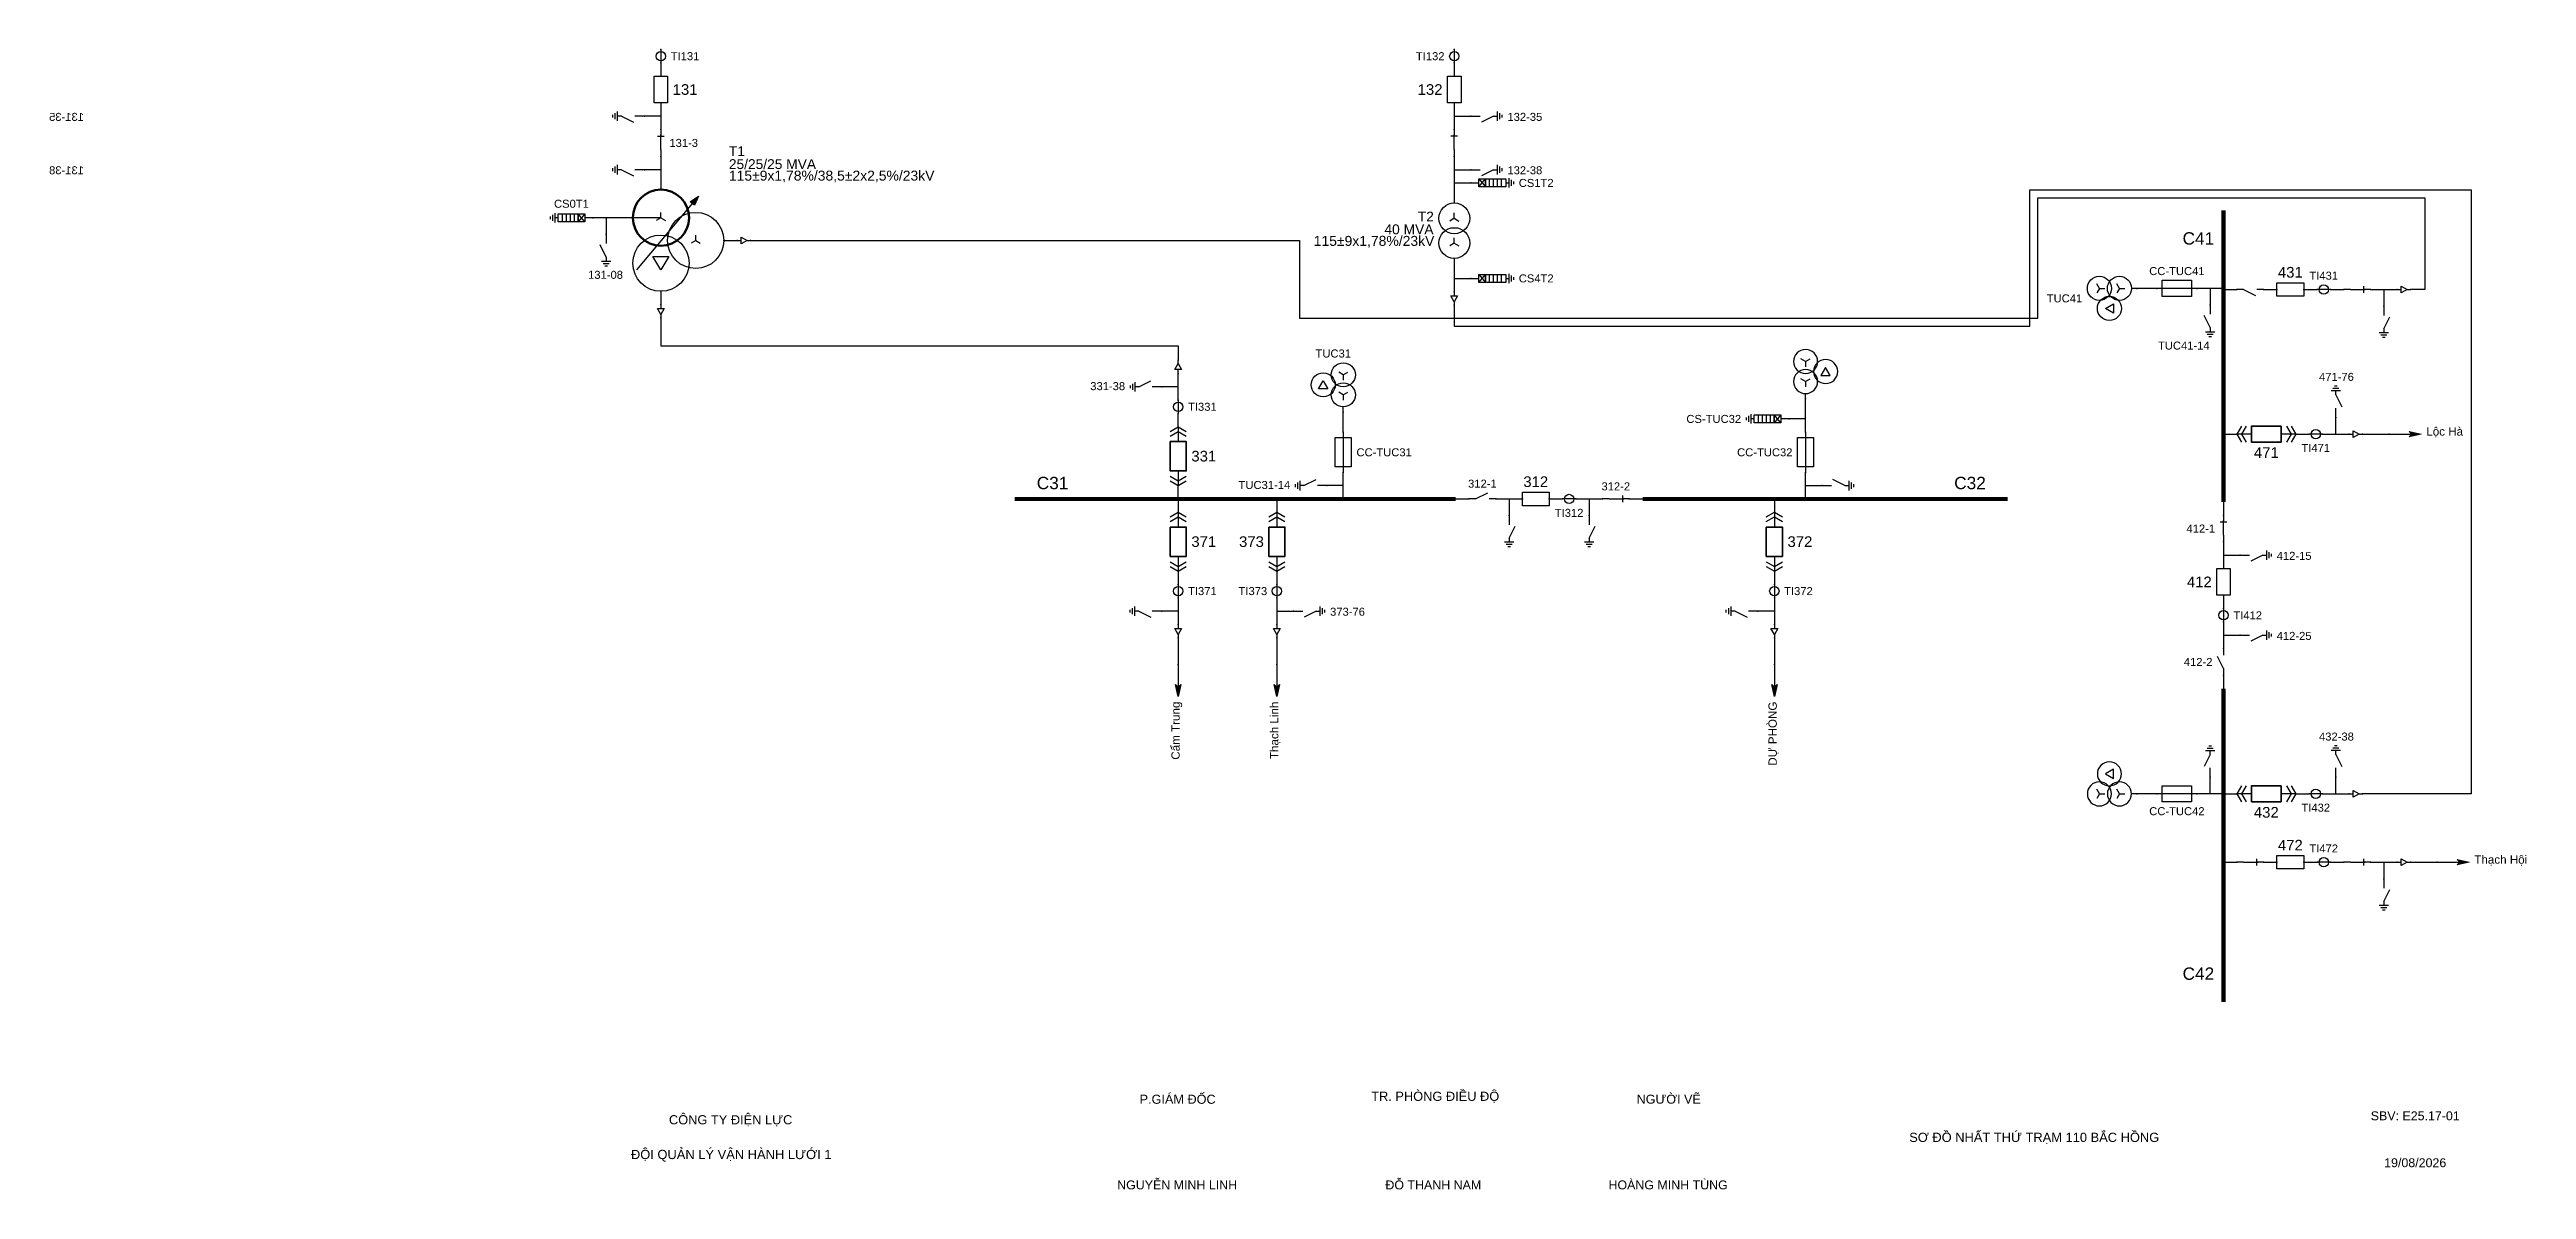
# Model space of a CAD drawing. Header units: millimetres. Extents: x -387 to 411, y 8 to 290.
# Drawn here: x -52.1 to 410.9, y 7.6 to 220.7 of the extents above; entities that cross this region are included whole.
import ezdxf

# ---------------------------------------------------------------- set-up
doc = ezdxf.new("R2010")
doc.units = ezdxf.units.MM
for name, color, linetype, lineweight in [('BUSBAR_22KV', 5, 'Continuous', 50), ('BUSBAR_35KV', 30, 'Continuous', 50), ('HV_110KV', 1, 'Continuous', 25), ('MV_22KV', 5, 'Continuous', 25), ('MV_35KV', 30, 'Continuous', 25)]:
    doc.layers.add(name, color=color, linetype=linetype, lineweight=lineweight)
doc.layers.add('SYM_PORTS', color=8, linetype='Continuous', plot=False)
doc.layers.add('TEXT', color=7, linetype='Continuous')
doc.styles.add('SLD_TEXT', font='arial.ttf')

msp = doc.modelspace()

# ---------------------------------------------------------------- texts
at = {"layer": 'TEXT', "attachment_point": 7, "style": 'SLD_TEXT'}
for s, insert, char_height in [('25/25/25 MVA', (74.85, 198.35), 1.8405), ('115±9x1,78%/38,5±2x2,5%/23kV', (74.85, 195.87), 1.862), ('115±9x1,78%/23kV', (184.17, 183.67), 1.8634), ('40 MVA', (197.38, 186.15), 1.848), ('C41', (346.58, 184.22), 2.307), ('Lộc Hà', (392.13, 148.2), 1.554), ('C31', (132.4, 138.49), 2.309), ('C32', (303.89, 138.49), 2.309), ('Thạch Hội', (401.11, 68.16), 1.554), ('C42', (346.58, 46.76), 2.307), ('P.GIÁM ĐỐC', (151.62, 23.59), 1.696), ('TR. PHÒNG ĐIỀU ĐỘ', (194.92, 23.78), 1.713), ('NGƯỜI VẼ', (244.53, 23.61), 1.684), ('CÔNG TY ĐIỆN LỰC', (63.65, 19.39), 1.7141), ('SƠ ĐỒ NHẤT THỨ TRẠM 110 BẮC HỒNG', (295.48, 16.1), 1.7212), ('SBV: E25.17-01', (381.75, 20.51), 1.6603), ('ĐỘI QUẢN LÝ VẬN HÀNH LƯỚI 1', (56.54, 12.8), 1.7261), ('NGUYỄN MINH LINH', (147.43, 7.59), 1.6603), ('ĐỖ THANH NAM', (197.57, 7.59), 1.6603), ('HOÀNG MINH TÙNG', (239.27, 7.59), 1.6603), ('19/08/2026', (384.26, 11.74), 1.66)]:
    msp.add_mtext(s, dxfattribs=dict(at, insert=insert, char_height=char_height))
at = {"layer": 'TEXT', "char_height": 1.554, "attachment_point": 7, "rotation": 90, "style": 'SLD_TEXT'}
for s, insert in [('Cẩm Trung', (159.59, 87.95)), ('Thạch Linh', (177.91, 88.06)), ('DỰ PHÒNG', (271.07, 86.82))]:
    msp.add_mtext(s, dxfattribs=dict(at, insert=insert))

# ---------------------------------------------------------------- blocks, each defined once
blk = doc.blocks.new('SYM_DISCONNECTOR_CLOSED')
at = {"lineweight": 25}
for points in [[(-0.625, 1.25), (0.625, 1.25)], [(0, 2.5), (0, 1.25)], [(0, -1.25), (0, 1.5)], [(0, -1.25), (0, -2.5)]]:
    blk.add_lwpolyline(points, dxfattribs=at)
at = {"layer": 'SYM_PORTS'}
for p in [(0, 2.5), (0, -2.5)]:
    blk.add_point(p, dxfattribs=at)
blk.add_attdef('DEVICE_CODE', (1.625, -0.5), '', height=2)
blk = doc.blocks.new('SYM_EARTHING_SWITCH_OPEN')
at = {"lineweight": 25}
for points in [[(0, -1.25), (-1.125, 1)], [(0, 3), (0, 1.25)], [(-0.875, -2), (0.875, -2)], [(-0.5625, -2.4375), (0.5625, -2.4375)], [(-0.25, -2.875), (0.25, -2.875)], [(0, -1.25), (0, -2)]]:
    blk.add_lwpolyline(points, dxfattribs=at)
at = {"layer": 'SYM_PORTS'}
blk.add_point((0, 3), dxfattribs=at)
blk.add_attdef('DEVICE_CODE', (1.875, 0), '', height=2)
blk = doc.blocks.new('SYM_TRANSFORMER_3W')
blk.add_hatch(color=7).paths.add_polyline_path([(3.75, 8.25), (3.0125, 6.575), (2.2375, 7.225)])
at = {"lineweight": 25}
for points in [[(-7.75, -5.5), (3.0125, 7.35)], [(-3.25, 4.25), (-3.25, 5.25)], [(-3.25, 4.25), (-8.5, 4.25)], [(-3.25, 4.25), (-4.1125, 3.75)], [(-3.25, 4.25), (-2.3875, 3.75)], [(3.25, 0), (2.3875, -0.5)], [(3.25, 0), (3.25, 1)], [(3.25, 0), (4.1125, -0.5)]]:
    blk.add_lwpolyline(points, dxfattribs=at)
for points in [[(3.75, 8.25), (3.0125, 6.575), (2.2375, 7.225)], [(-4.75, -3), (-1.75, -3), (-3.25, -5.5)]]:
    blk.add_lwpolyline(points, close=True, dxfattribs=at)
at = {"lineweight": 50}
blk.add_circle((-3.25, 4.25), 5.25, dxfattribs=at)
at = {"lineweight": 25}
for centre in [(3.25, 0), (-3.25, -4.25)]:
    blk.add_circle(centre, 5.25, dxfattribs=at)
at = {"layer": 'SYM_PORTS'}
for p in [(-3.25, 9.5), (-8.5, 4.25), (8.5, 0), (-3.25, -9.5)]:
    blk.add_point(p, dxfattribs=at)
blk.add_attdef('DEVICE_CODE', (9.5, 6.5), '', height=2)
at = {"flags": 1}
for tag, p in [('POWER', (9.5, 3.5)), ('VOLTAGE_RATIO', (9.5, 0.5))]:
    blk.add_attdef(tag, p, '', height=2, dxfattribs=at)
blk = doc.blocks.new('SYM_CABLE_TERMINATION')
at = {"lineweight": 25}
blk.add_lwpolyline([(-0.625, 0.5), (0.625, 0.5), (0, -0.625)], close=True, dxfattribs=at)
for points in [[(0, 1.25), (0, 0.5)], [(0, -0.625), (0, -1.25)]]:
    blk.add_lwpolyline(points, dxfattribs=at)
at = {"layer": 'SYM_PORTS'}
for p in [(0, 1.25), (0, -1.25)]:
    blk.add_point(p, dxfattribs=at)
blk = doc.blocks.new('SYM_SURGE_ARRESTER')
at = {"lineweight": 25}
for points in [[(-0.75, 2.5), (0.75, 2.5), (0.75, 1.25), (-0.75, 1.25)], [(-0.75, 1.25), (0.75, 1.25), (0.75, -2.5), (-0.75, -2.5)]]:
    blk.add_lwpolyline(points, close=True, dxfattribs=at)
for points in [[(-0.75, 2.5), (0.75, 1.25)], [(0.75, 2.5), (-0.75, 1.25)], [(-0.75, 0.5), (0.75, 0.5)], [(0, 4), (0, 2.5)], [(-0.875, -3.125), (0.875, -3.125)], [(-0.75, -0.25), (0.75, -0.25)], [(-0.75, -1), (0.75, -1)], [(-0.75, -1.75), (0.75, -1.75)], [(-0.5625, -3.5625), (0.5625, -3.5625)], [(-0.25, -4), (0.25, -4)], [(0, -2.5), (0, -3.125)]]:
    blk.add_lwpolyline(points, dxfattribs=at)
at = {"layer": 'SYM_PORTS'}
blk.add_point((0, 4), dxfattribs=at)
blk.add_attdef('DEVICE_CODE', (1.875, 1), '', height=2)
blk = doc.blocks.new('SYM_TRANSFORMER_2W')
at = {"lineweight": 25}
for points in [[(0, 2.3125), (-0.8625, 1.8125)], [(0, 2.3125), (0, 3.3125)], [(0, 2.3125), (0.8625, 1.8125)], [(0, -2.3125), (-0.8625, -2.8125)], [(0, -2.3125), (0, -1.3125)], [(0, -2.3125), (0.8625, -2.8125)]]:
    blk.add_lwpolyline(points, dxfattribs=at)
for centre in [(0, 2.3125), (0, -2.3125)]:
    blk.add_circle(centre, 2.875, dxfattribs=at)
at = {"layer": 'SYM_PORTS'}
for p in [(0, 5.1875), (0, -5.1875)]:
    blk.add_point(p, dxfattribs=at)
blk.add_attdef('DEVICE_CODE', (3.875, 2.1875), '', height=2)
at = {"flags": 1}
for tag, p in [('POWER', (3.875, -0.8125)), ('VOLTAGE_RATIO', (3.875, -3.8125))]:
    blk.add_attdef(tag, p, '', height=2, dxfattribs=at)
blk = doc.blocks.new('SYM_CIRCUIT_BREAKER')
at = {"lineweight": 25}
blk.add_lwpolyline([(-1.25, 2.5), (1.25, 2.5), (1.25, -2.5), (-1.25, -2.5)], close=True, dxfattribs=at)
at = {"layer": 'SYM_PORTS'}
for p in [(0, 2.5), (0, -2.5)]:
    blk.add_point(p, dxfattribs=at)
blk.add_attdef('DEVICE_CODE', (2.25, -0.5), '', height=2)
at = {"flags": 1}
blk.add_attdef('RATING', (2.25, -3.5), '', height=2, dxfattribs=at)
blk = doc.blocks.new('SYM_CURRENT_TRANSFORMER')
at = {"lineweight": 25}
blk.add_lwpolyline([(0, 1.25), (0, -1.25)], dxfattribs=at)
blk.add_circle((0, 0), 0.875, dxfattribs=at)
at = {"layer": 'SYM_PORTS'}
for p in [(0, 1.25), (0, -1.25)]:
    blk.add_point(p, dxfattribs=at)
blk.add_attdef('DEVICE_CODE', (1.875, -1.75), '', height=2)
at = {"flags": 1}
blk.add_attdef('RATIO', (1.875, -4.75), '', height=2, dxfattribs=at)
blk = doc.blocks.new('SYM_DRAWOUT_BREAKER')
at = {"lineweight": 25}
for points in [[(-1.5, 4.625), (0, 5.5), (1.5, 4.625)], [(0, 5.5), (0, 2.75)], [(-1.5, 3.75), (0, 4.625), (1.5, 3.75)], [(-1.5, -3.75), (0, -4.625), (1.5, -3.75)], [(-1.5, -4.625), (0, -5.5), (1.5, -4.625)], [(0, -2.75), (0, -5.5)]]:
    blk.add_lwpolyline(points, dxfattribs=at)
at = {"lineweight": 35}
blk.add_lwpolyline([(-1.5, 2.75), (1.5, 2.75), (1.5, -2.75), (-1.5, -2.75)], close=True, dxfattribs=at)
at = {"layer": 'SYM_PORTS'}
for p in [(0, 5.5), (0, -5.5)]:
    blk.add_point(p, dxfattribs=at)
blk.add_attdef('DEVICE_CODE', (2.5, 2.5), '', height=2)
at = {"flags": 1}
blk.add_attdef('RATING', (2.5, -0.5), '', height=2, dxfattribs=at)
blk = doc.blocks.new('SYM_LINE_FEEDER_ARROW')
blk.add_hatch(color=7).paths.add_polyline_path([(0, -3), (-0.5, -0.75), (0, -1.25), (0.5, -0.75)])
at = {"lineweight": 25}
blk.add_lwpolyline([(0, 3), (0, -1.25)], dxfattribs=at)
blk.add_lwpolyline([(0, -3), (-0.5, -0.75), (0, -1.25), (0.5, -0.75)], close=True, dxfattribs=at)
at = {"layer": 'SYM_PORTS'}
blk.add_point((0, 3), dxfattribs=at)
blk.add_attdef('LINE_NAME', (1.5, 0), '', height=2)
blk = doc.blocks.new('SYM_FUSE_DISCONNECTOR')
at = {"lineweight": 25}
blk.add_lwpolyline([(-1.5, 2.75), (1.5, 2.75), (1.5, -2.75), (-1.5, -2.75)], close=True, dxfattribs=at)
blk.add_lwpolyline([(0, 3.75), (0, -3.75)], dxfattribs=at)
at = {"layer": 'SYM_PORTS'}
for p in [(0, 3.75), (0, -3.75)]:
    blk.add_point(p, dxfattribs=at)
blk.add_attdef('DEVICE_CODE', (2.5, 0.75), '', height=2)
at = {"flags": 1}
blk.add_attdef('RATING', (2.5, -2.25), '', height=2, dxfattribs=at)
blk = doc.blocks.new('SYM_VOLTAGE_TRANSFORMER')
at = {"lineweight": 25}
for points in [[(0, 1.375), (-0.8625, 0.875)], [(0, 4.625), (0, 3.625)], [(0, 1.375), (0, 2.375)], [(0, 1.375), (0.8625, 0.875)], [(0, -2.375), (-0.8625, -2.875)], [(0, -2.375), (0, -1.375)], [(0, -2.375), (0.8625, -2.875)]]:
    blk.add_lwpolyline(points, dxfattribs=at)
blk.add_lwpolyline([(2.875, 0.25), (4.625, 0.25), (3.75, -1.25)], close=True, dxfattribs=at)
for centre in [(0, 1.375), (3.75, -0.5), (0, -2.375)]:
    blk.add_circle(centre, 2.25, dxfattribs=at)
at = {"layer": 'SYM_PORTS'}
blk.add_point((0, 4.625), dxfattribs=at)
blk.add_attdef('DEVICE_CODE', (7, 1.625), '', height=2)
at = {"flags": 1}
blk.add_attdef('RATIO', (7, -1.375), '', height=2, dxfattribs=at)
blk = doc.blocks.new('SYM_DISCONNECTOR_OPEN')
at = {"lineweight": 25}
for points in [[(0, -1.25), (-1.125, 1)], [(0, 2.5), (0, 1.25)], [(0, -1.25), (0, -2.5)]]:
    blk.add_lwpolyline(points, dxfattribs=at)
at = {"layer": 'SYM_PORTS'}
for p in [(0, 2.5), (0, -2.5)]:
    blk.add_point(p, dxfattribs=at)
blk.add_attdef('DEVICE_CODE', (1, -0.5), '', height=2)

# ---------------------------------------------------------------- linework, layer by layer
at = {"layer": 'BUSBAR_22KV', "const_width": 0.797}
for points in [[(354.24, 190.66), (354.24, 136.15)], [(354.24, 101.23), (354.24, 42.62)]]:
    msp.add_lwpolyline(points, dxfattribs=at)
at = {"layer": 'BUSBAR_35KV', "const_width": 0.797}
for points in [[(128.3, 136.69), (210.7, 136.69)], [(245.63, 136.69), (313.89, 136.69)]]:
    msp.add_lwpolyline(points, dxfattribs=at)
at = {"layer": 'HV_110KV'}
for points in [[(62.15, 218.22), (62.15, 215.73)], [(210.45, 218.22), (210.45, 215.73)], [(62.15, 210.73), (62.15, 208.24)], [(210.45, 210.73), (210.45, 208.24)], [(62.15, 208.24), (59.05, 208.24)], [(62.15, 208.24), (62.15, 205.75)], [(210.45, 208.24), (213.55, 208.24)], [(210.45, 208.24), (210.45, 205.75)], [(62.15, 200.75), (62.15, 198.26)], [(210.45, 200.75), (210.45, 198.26)], [(62.15, 198.26), (59.05, 198.26)], [(62.15, 198.26), (62.15, 194.53)], [(210.45, 198.26), (213.55, 198.26)], [(210.45, 198.26), (210.45, 195.77)], [(210.45, 195.77), (213.55, 195.77)], [(210.45, 195.77), (210.45, 192.04)], [(51.92, 189.28), (49.43, 189.28)], [(56.9, 189.28), (51.92, 189.28)], [(51.92, 189.28), (51.92, 186.18)]]:
    msp.add_lwpolyline(points, dxfattribs=at)
at = {"layer": 'MV_22KV'}
for points in [[(210.45, 172.94), (210.45, 170.24), (210.45, 168.99), (318, 168.99), (318, 194.49), (400.5, 194.49), (400.5, 81.57), (382.9, 81.57), (380.2, 81.57)], [(78.89, 185.03), (81.59, 185.03), (181.5, 185.03), (181.5, 170.49), (319.5, 170.49), (319.5, 192.99), (391.88, 192.99), (391.88, 175.83), (389.18, 175.83)], [(73.9, 185.03), (76.39, 185.03)], [(210.45, 181.66), (210.45, 177.93)], [(210.45, 177.93), (213.55, 177.93)], [(210.45, 177.93), (210.45, 175.44)], [(341.76, 176.07), (338.02, 176.07)], [(351.75, 176.07), (349.26, 176.07)], [(354.24, 176.07), (351.75, 176.07)], [(351.75, 176.07), (351.75, 172.97)], [(354.24, 175.83), (356.73, 175.83)], [(361.73, 175.83), (364.22, 175.83)], [(369.22, 175.83), (371.71, 175.83)], [(374.21, 175.83), (376.7, 175.83)], [(381.7, 175.83), (384.19, 175.83)], [(384.19, 175.83), (384.19, 172.73)], [(384.19, 175.83), (386.68, 175.83)], [(354.24, 148.81), (356.73, 148.81)], [(367.73, 148.81), (370.22, 148.81)], [(372.72, 148.81), (375.21, 148.81)], [(375.21, 148.81), (375.21, 151.91)], [(375.21, 148.81), (377.7, 148.81)], [(380.2, 148.81), (385.18, 148.81)], [(354.24, 136.15), (354.24, 133.67)], [(354.24, 128.67), (354.24, 126.18)], [(354.24, 126.18), (357.34, 126.18)], [(354.24, 126.18), (354.24, 123.69)], [(354.24, 118.69), (354.24, 116.2)], [(354.24, 113.7), (354.24, 111.21)], [(354.24, 111.21), (357.34, 111.21)], [(354.24, 111.21), (354.24, 108.72)], [(354.24, 103.72), (354.24, 101.23)], [(351.75, 81.55), (351.75, 84.65)], [(375.21, 81.57), (375.21, 84.67)], [(341.76, 81.55), (338.02, 81.55)], [(351.75, 81.55), (349.26, 81.55)], [(354.24, 81.55), (351.75, 81.55)], [(354.24, 81.57), (356.73, 81.57)], [(367.73, 81.57), (370.22, 81.57)], [(372.72, 81.57), (375.21, 81.57)], [(375.21, 81.57), (377.7, 81.57)], [(354.24, 68.77), (356.73, 68.77)], [(361.73, 68.77), (364.22, 68.77)], [(369.22, 68.77), (371.71, 68.77)], [(374.21, 68.77), (376.7, 68.77)], [(381.7, 68.77), (384.19, 68.77)], [(384.19, 68.77), (384.19, 65.67)], [(384.19, 68.77), (386.68, 68.77)], [(389.18, 68.77), (394.15, 68.77)]]:
    msp.add_lwpolyline(points, dxfattribs=at)
at = {"layer": 'MV_35KV'}
for points in [[(62.15, 175.53), (62.15, 173.04)], [(62.15, 170.54), (62.15, 167.84), (62.15, 165.35), (158.84, 165.35), (158.84, 162.65)], [(158.84, 157.66), (155.75, 157.66)], [(158.84, 157.66), (158.84, 160.15)], [(158.84, 155.17), (158.84, 157.66)], [(189.7, 149.17), (189.7, 152.9)], [(276.11, 151.66), (276.11, 155.39)], [(158.84, 150.18), (158.84, 152.67)], [(276.11, 151.66), (273.01, 151.66)], [(276.11, 149.17), (276.11, 151.66)], [(158.84, 136.69), (158.84, 139.18)], [(189.7, 139.18), (186.6, 139.18)], [(189.7, 139.18), (189.7, 141.67)], [(189.7, 136.69), (189.7, 139.18)], [(276.11, 139.18), (276.11, 141.67)], [(276.11, 136.69), (276.11, 139.18)], [(276.11, 139.18), (279.21, 139.18)], [(158.84, 136.69), (158.84, 134.2)], [(177.3, 136.69), (177.3, 134.2)], [(210.7, 136.69), (213.19, 136.69)], [(218.19, 136.69), (220.68, 136.69)], [(220.68, 136.69), (220.68, 133.59)], [(220.68, 136.69), (223.17, 136.69)], [(228.17, 136.69), (230.66, 136.69)], [(233.16, 136.69), (235.65, 136.69)], [(235.65, 136.69), (235.65, 133.59)], [(235.65, 136.69), (238.14, 136.69)], [(243.14, 136.69), (245.63, 136.69)], [(270.27, 136.69), (270.27, 134.2)], [(158.84, 123.2), (158.84, 120.71)], [(177.3, 123.2), (177.3, 120.71)], [(270.27, 123.2), (270.27, 120.71)], [(158.84, 118.21), (158.84, 115.72)], [(177.3, 118.21), (177.3, 115.72)], [(270.27, 118.21), (270.27, 115.72)], [(158.84, 115.72), (155.75, 115.72)], [(158.84, 115.72), (158.84, 113.23)], [(177.3, 115.72), (180.4, 115.72)], [(177.3, 115.72), (177.3, 113.23)], [(270.27, 115.72), (267.17, 115.72)], [(270.27, 115.72), (270.27, 113.23)], [(158.84, 110.73), (158.84, 105.75)], [(177.3, 110.73), (177.3, 105.75)], [(270.27, 110.73), (270.27, 105.75)]]:
    msp.add_lwpolyline(points, dxfattribs=at)

# ---------------------------------------------------------------- block references
at = {"layer": 'HV_110KV'}
ref = msp.add_blockref('SYM_CURRENT_TRANSFORMER', (62.15, 219.47), dxfattribs=at)
ref.add_attrib('DEVICE_CODE', 'TI131', (63.98, 218.73), dxfattribs={"layer": 'TEXT', "height": 1.498, "style": 'SLD_TEXT'})
ref = msp.add_blockref('SYM_CURRENT_TRANSFORMER', (210.45, 219.47), dxfattribs=at)
ref.add_attrib('DEVICE_CODE', 'TI132', (203.27, 218.73), dxfattribs={"layer": 'TEXT', "height": 1.498, "style": 'SLD_TEXT'})
ref = msp.add_blockref('SYM_CIRCUIT_BREAKER', (62.15, 213.23), dxfattribs=at)
ref.add_attrib('DEVICE_CODE', '131', (64.35, 212.25), dxfattribs={"layer": 'TEXT', "height": 1.993, "style": 'SLD_TEXT'})
ref = msp.add_blockref('SYM_CIRCUIT_BREAKER', (210.45, 213.23), dxfattribs=at)
ref.add_attrib('DEVICE_CODE', '132', (203.6, 212.25), dxfattribs={"layer": 'TEXT', "height": 1.993, "style": 'SLD_TEXT'})
ref = msp.add_blockref('SYM_EARTHING_SWITCH_OPEN', (56.05, 208.24), dxfattribs=dict(at, xscale=-1, rotation=270))
ref.add_attrib('DEVICE_CODE', '131-35', (45.7, 207.38), dxfattribs={"layer": 'TEXT', "extrusion": (0, 0, -1), "height": 1.498, "style": 'SLD_TEXT'})
ref = msp.add_blockref('SYM_EARTHING_SWITCH_OPEN', (216.55, 208.24), dxfattribs=dict(at, rotation=90))
ref.add_attrib('DEVICE_CODE', '132-35', (220.38, 207.38), dxfattribs={"layer": 'TEXT', "height": 1.498, "style": 'SLD_TEXT'})
ref = msp.add_blockref('SYM_DISCONNECTOR_CLOSED', (210.45, 203.25), dxfattribs=dict(at, xscale=-1))
ref.add_attrib('DEVICE_CODE', '132-3', (203.52, 202.51), dxfattribs={"layer": 'TEXT', "extrusion": (0, 0, -1), "height": 1.498, "style": 'SLD_TEXT'})
ref = msp.add_blockref('SYM_DISCONNECTOR_CLOSED', (62.15, 203.25), dxfattribs=at)
ref.add_attrib('DEVICE_CODE', '131-3', (63.73, 202.51), dxfattribs={"layer": 'TEXT', "height": 1.498, "style": 'SLD_TEXT'})
ref = msp.add_blockref('SYM_EARTHING_SWITCH_OPEN', (56.05, 198.26), dxfattribs=dict(at, xscale=-1, rotation=270))
ref.add_attrib('DEVICE_CODE', '131-38', (45.7, 197.4), dxfattribs={"layer": 'TEXT', "extrusion": (0, 0, -1), "height": 1.498, "style": 'SLD_TEXT'})
ref = msp.add_blockref('SYM_TRANSFORMER_3W', (65.4, 185.03), dxfattribs=at)
ref.add_attrib('DEVICE_CODE', 'T1', (74.85, 200.79), dxfattribs={"layer": 'TEXT', "height": 1.833, "style": 'SLD_TEXT'})
ref = msp.add_blockref('SYM_EARTHING_SWITCH_OPEN', (216.55, 198.26), dxfattribs=dict(at, rotation=90))
ref.add_attrib('DEVICE_CODE', '132-38', (220.38, 197.4), dxfattribs={"layer": 'TEXT', "height": 1.498, "style": 'SLD_TEXT'})
ref = msp.add_blockref('SYM_SURGE_ARRESTER', (217.55, 195.77), dxfattribs=dict(at, rotation=90))
ref.add_attrib('DEVICE_CODE', 'CS1T2', (222.5, 195.03), dxfattribs={"layer": 'TEXT', "height": 1.498, "style": 'SLD_TEXT'})
ref = msp.add_blockref('SYM_SURGE_ARRESTER', (45.43, 189.28), dxfattribs=dict(at, rotation=270))
ref.add_attrib('DEVICE_CODE', 'CS0T1', (42.17, 191.14), dxfattribs={"layer": 'TEXT', "height": 1.498, "style": 'SLD_TEXT'})
ref = msp.add_blockref('SYM_TRANSFORMER_2W', (210.45, 186.85), dxfattribs=at)
ref.add_attrib('DEVICE_CODE', 'T2', (203.63, 188.58), dxfattribs={"layer": 'TEXT', "height": 1.833, "style": 'SLD_TEXT'})
ref = msp.add_blockref('SYM_EARTHING_SWITCH_OPEN', (51.92, 183.18), dxfattribs=at)
ref.add_attrib('DEVICE_CODE', '131-08', (48.54, 177.85), dxfattribs={"layer": 'TEXT', "height": 1.498, "style": 'SLD_TEXT'})
at = {"layer": 'MV_22KV', "rotation": 90}
for name, p in [('SYM_CABLE_TERMINATION', (77.64, 185.03)), ('SYM_CABLE_TERMINATION', (387.93, 175.83)), ('SYM_CABLE_TERMINATION', (378.95, 148.81)), ('SYM_LINE_FEEDER_ARROW', (388.18, 148.81)), ('SYM_CABLE_TERMINATION', (378.95, 81.57)), ('SYM_CABLE_TERMINATION', (387.93, 68.77)), ('SYM_LINE_FEEDER_ARROW', (397.15, 68.77))]:
    msp.add_blockref(name, p, dxfattribs=at)
at = {"layer": 'MV_22KV'}
ref = msp.add_blockref('SYM_DISCONNECTOR_CLOSED', (379.2, 175.83), dxfattribs=dict(at, xscale=-1, rotation=270))
ref.add_attrib('DEVICE_CODE', '431-3', (376.52, 177.44), dxfattribs={"layer": 'TEXT', "extrusion": (0, 0, -1), "height": 1.498, "style": 'SLD_TEXT'})
ref = msp.add_blockref('SYM_DISCONNECTOR_OPEN', (359.23, 175.83), dxfattribs=dict(at, xscale=-1, rotation=270))
ref.add_attrib('DEVICE_CODE', '431-1', (356.55, 176.81), dxfattribs={"layer": 'TEXT', "extrusion": (0, 0, -1), "height": 1.498, "style": 'SLD_TEXT'})
ref = msp.add_blockref('SYM_SURGE_ARRESTER', (217.55, 177.93), dxfattribs=dict(at, rotation=90))
ref.add_attrib('DEVICE_CODE', 'CS4T2', (222.5, 177.18), dxfattribs={"layer": 'TEXT', "height": 1.498, "style": 'SLD_TEXT'})
ref = msp.add_blockref('SYM_VOLTAGE_TRANSFORMER', (333.4, 176.07), dxfattribs=dict(at, rotation=270))
ref.add_attrib('DEVICE_CODE', 'TUC41', (321.19, 173.45), dxfattribs={"layer": 'TEXT', "height": 1.498, "style": 'SLD_TEXT'})
ref = msp.add_blockref('SYM_FUSE_DISCONNECTOR', (345.51, 176.07), dxfattribs=dict(at, rotation=270))
ref.add_attrib('DEVICE_CODE', 'CC-TUC41', (340.34, 178.55), dxfattribs={"layer": 'TEXT', "height": 1.498, "style": 'SLD_TEXT'})
ref = msp.add_blockref('SYM_CIRCUIT_BREAKER', (366.72, 175.83), dxfattribs=dict(at, rotation=270))
ref.add_attrib('DEVICE_CODE', '431', (364.4, 178.08), dxfattribs={"layer": 'TEXT', "height": 1.993, "style": 'SLD_TEXT'})
ref = msp.add_blockref('SYM_CURRENT_TRANSFORMER', (372.96, 175.83), dxfattribs=dict(at, rotation=270))
ref.add_attrib('DEVICE_CODE', 'TI431', (370.28, 177.69), dxfattribs={"layer": 'TEXT', "height": 1.498, "style": 'SLD_TEXT'})
ref = msp.add_blockref('SYM_EARTHING_SWITCH_OPEN', (384.19, 169.73), dxfattribs=dict(at, xscale=-1))
ref.add_attrib('DEVICE_CODE', '431-38', (381.05, 164.4), dxfattribs={"layer": 'TEXT', "extrusion": (0, 0, -1), "height": 1.498, "style": 'SLD_TEXT'})
msp.add_blockref('SYM_CABLE_TERMINATION', (210.45, 174.19), dxfattribs=at)
ref = msp.add_blockref('SYM_EARTHING_SWITCH_OPEN', (351.75, 169.97), dxfattribs=at)
ref.add_attrib('DEVICE_CODE', 'TUC41-14', (341.98, 164.62), dxfattribs={"layer": 'TEXT', "height": 1.498, "style": 'SLD_TEXT'})
ref = msp.add_blockref('SYM_EARTHING_SWITCH_OPEN', (375.21, 154.91), dxfattribs=dict(at, rotation=180))
ref.add_attrib('DEVICE_CODE', '471-76', (372.08, 158.77), dxfattribs={"layer": 'TEXT', "height": 1.498, "style": 'SLD_TEXT'})
ref = msp.add_blockref('SYM_DRAWOUT_BREAKER', (362.23, 148.81), dxfattribs=dict(at, rotation=270))
ref.add_attrib('DEVICE_CODE', '471', (359.91, 144.36), dxfattribs={"layer": 'TEXT', "height": 1.992, "style": 'SLD_TEXT'})
ref = msp.add_blockref('SYM_CURRENT_TRANSFORMER', (371.47, 148.81), dxfattribs=dict(at, rotation=270))
ref.add_attrib('DEVICE_CODE', 'TI471', (368.79, 145.48), dxfattribs={"layer": 'TEXT', "height": 1.498, "style": 'SLD_TEXT'})
ref = msp.add_blockref('SYM_DISCONNECTOR_CLOSED', (354.24, 131.17), dxfattribs=at)
ref.add_attrib('DEVICE_CODE', '412-1', (347.31, 130.41), dxfattribs={"layer": 'TEXT', "height": 1.498, "style": 'SLD_TEXT'})
ref = msp.add_blockref('SYM_EARTHING_SWITCH_OPEN', (360.34, 126.18), dxfattribs=dict(at, rotation=90))
ref.add_attrib('DEVICE_CODE', '412-15', (364.17, 125.31), dxfattribs={"layer": 'TEXT', "height": 1.498, "style": 'SLD_TEXT'})
ref = msp.add_blockref('SYM_CIRCUIT_BREAKER', (354.24, 121.19), dxfattribs=at)
ref.add_attrib('DEVICE_CODE', '412', (347.39, 120.19), dxfattribs={"layer": 'TEXT', "height": 1.992, "style": 'SLD_TEXT'})
ref = msp.add_blockref('SYM_CURRENT_TRANSFORMER', (354.24, 114.95), dxfattribs=at)
ref.add_attrib('DEVICE_CODE', 'TI412', (356.07, 114.19), dxfattribs={"layer": 'TEXT', "height": 1.498, "style": 'SLD_TEXT'})
ref = msp.add_blockref('SYM_EARTHING_SWITCH_OPEN', (360.34, 111.21), dxfattribs=dict(at, rotation=90))
ref.add_attrib('DEVICE_CODE', '412-25', (364.17, 110.34), dxfattribs={"layer": 'TEXT', "height": 1.498, "style": 'SLD_TEXT'})
ref = msp.add_blockref('SYM_DISCONNECTOR_OPEN', (354.24, 106.22), dxfattribs=at)
ref.add_attrib('DEVICE_CODE', '412-2', (346.81, 105.47), dxfattribs={"layer": 'TEXT', "height": 1.498, "style": 'SLD_TEXT'})
ref = msp.add_blockref('SYM_EARTHING_SWITCH_OPEN', (351.75, 87.65), dxfattribs=dict(at, xscale=-1, rotation=180))
ref.add_attrib('DEVICE_CODE', 'TUC42-24', (341.98, 91.5), dxfattribs={"layer": 'TEXT', "extrusion": (0, 0, -1), "height": 1.498, "style": 'SLD_TEXT'})
ref = msp.add_blockref('SYM_EARTHING_SWITCH_OPEN', (375.21, 87.67), dxfattribs=dict(at, rotation=180))
ref.add_attrib('DEVICE_CODE', '432-38', (372.08, 91.52), dxfattribs={"layer": 'TEXT', "height": 1.498, "style": 'SLD_TEXT'})
ref = msp.add_blockref('SYM_VOLTAGE_TRANSFORMER', (333.4, 81.55), dxfattribs=dict(at, xscale=-1, rotation=270))
ref.add_attrib('DEVICE_CODE', 'TUC42', (321.19, 82.68), dxfattribs={"layer": 'TEXT', "extrusion": (0, 0, -1), "height": 1.498, "style": 'SLD_TEXT'})
ref = msp.add_blockref('SYM_FUSE_DISCONNECTOR', (345.51, 81.55), dxfattribs=dict(at, rotation=270))
ref.add_attrib('DEVICE_CODE', 'CC-TUC42', (340.34, 77.57), dxfattribs={"layer": 'TEXT', "height": 1.498, "style": 'SLD_TEXT'})
ref = msp.add_blockref('SYM_DRAWOUT_BREAKER', (362.23, 81.57), dxfattribs=dict(at, rotation=270))
ref.add_attrib('DEVICE_CODE', '432', (359.91, 77.11), dxfattribs={"layer": 'TEXT', "height": 1.993, "style": 'SLD_TEXT'})
ref = msp.add_blockref('SYM_CURRENT_TRANSFORMER', (371.47, 81.57), dxfattribs=dict(at, rotation=270))
ref.add_attrib('DEVICE_CODE', 'TI432', (368.79, 78.23), dxfattribs={"layer": 'TEXT', "height": 1.498, "style": 'SLD_TEXT'})
ref = msp.add_blockref('SYM_DISCONNECTOR_CLOSED', (379.2, 68.77), dxfattribs=dict(at, xscale=-1, rotation=270))
ref.add_attrib('DEVICE_CODE', '472-7', (376.52, 70.35), dxfattribs={"layer": 'TEXT', "extrusion": (0, 0, -1), "height": 1.498, "style": 'SLD_TEXT'})
ref = msp.add_blockref('SYM_DISCONNECTOR_CLOSED', (359.23, 68.77), dxfattribs=dict(at, xscale=-1, rotation=270))
ref.add_attrib('DEVICE_CODE', '472-2', (356.55, 70.35), dxfattribs={"layer": 'TEXT', "extrusion": (0, 0, -1), "height": 1.498, "style": 'SLD_TEXT'})
ref = msp.add_blockref('SYM_CIRCUIT_BREAKER', (366.72, 68.77), dxfattribs=dict(at, rotation=270))
ref.add_attrib('DEVICE_CODE', '472', (364.4, 70.97), dxfattribs={"layer": 'TEXT', "height": 1.992, "style": 'SLD_TEXT'})
ref = msp.add_blockref('SYM_CURRENT_TRANSFORMER', (372.96, 68.77), dxfattribs=dict(at, rotation=270))
ref.add_attrib('DEVICE_CODE', 'TI472', (370.28, 70.6), dxfattribs={"layer": 'TEXT', "height": 1.498, "style": 'SLD_TEXT'})
ref = msp.add_blockref('SYM_EARTHING_SWITCH_OPEN', (384.19, 62.67), dxfattribs=dict(at, xscale=-1))
ref.add_attrib('DEVICE_CODE', '472-76', (381.05, 57.33), dxfattribs={"layer": 'TEXT', "extrusion": (0, 0, -1), "height": 1.498, "style": 'SLD_TEXT'})
at = {"layer": 'MV_35KV'}
for name, p in [('SYM_CABLE_TERMINATION', (62.15, 171.79)), ('SYM_CABLE_TERMINATION', (158.84, 111.98)), ('SYM_CABLE_TERMINATION', (177.3, 111.98)), ('SYM_CABLE_TERMINATION', (270.27, 111.98)), ('SYM_LINE_FEEDER_ARROW', (158.84, 102.75)), ('SYM_LINE_FEEDER_ARROW', (177.3, 102.75)), ('SYM_LINE_FEEDER_ARROW', (270.27, 102.75))]:
    msp.add_blockref(name, p, dxfattribs=at)
ref = msp.add_blockref('SYM_VOLTAGE_TRANSFORMER', (276.11, 160.02), dxfattribs=dict(at, xscale=-1, rotation=180))
ref.add_attrib('DEVICE_CODE', 'TUC32', (274.67, 165.63), dxfattribs={"layer": 'TEXT', "extrusion": (0, 0, -1), "height": 1.498, "style": 'SLD_TEXT'})
at = {"layer": 'MV_35KV', "rotation": 180}
msp.add_blockref('SYM_CABLE_TERMINATION', (158.84, 161.4), dxfattribs=at)
at = {"layer": 'MV_35KV'}
ref = msp.add_blockref('SYM_VOLTAGE_TRANSFORMER', (189.7, 157.53), dxfattribs=dict(at, rotation=180))
ref.add_attrib('DEVICE_CODE', 'TUC31', (184.51, 163.14), dxfattribs={"layer": 'TEXT', "height": 1.498, "style": 'SLD_TEXT'})
ref = msp.add_blockref('SYM_EARTHING_SWITCH_OPEN', (152.75, 157.66), dxfattribs=dict(at, rotation=270))
ref.add_attrib('DEVICE_CODE', '331-38', (142.4, 157.04), dxfattribs={"layer": 'TEXT', "height": 1.498, "style": 'SLD_TEXT'})
ref = msp.add_blockref('SYM_CURRENT_TRANSFORMER', (158.84, 153.92), dxfattribs=at)
ref.add_attrib('DEVICE_CODE', 'TI331', (160.68, 153.18), dxfattribs={"layer": 'TEXT', "height": 1.498, "style": 'SLD_TEXT'})
ref = msp.add_blockref('SYM_DRAWOUT_BREAKER', (158.84, 144.68), dxfattribs=at)
ref.add_attrib('DEVICE_CODE', '331', (161.3, 143.7), dxfattribs={"layer": 'TEXT', "height": 1.993, "style": 'SLD_TEXT'})
ref = msp.add_blockref('SYM_FUSE_DISCONNECTOR', (189.7, 145.42), dxfattribs=at)
ref.add_attrib('DEVICE_CODE', 'CC-TUC31', (192.16, 144.67), dxfattribs={"layer": 'TEXT', "height": 1.498, "style": 'SLD_TEXT'})
ref = msp.add_blockref('SYM_SURGE_ARRESTER', (269.01, 151.66), dxfattribs=dict(at, rotation=270))
ref.add_attrib('DEVICE_CODE', 'CS-TUC32', (253.83, 150.91), dxfattribs={"layer": 'TEXT', "height": 1.498, "style": 'SLD_TEXT'})
ref = msp.add_blockref('SYM_FUSE_DISCONNECTOR', (276.11, 145.42), dxfattribs=at)
ref.add_attrib('DEVICE_CODE', 'CC-TUC32', (263.31, 144.67), dxfattribs={"layer": 'TEXT', "height": 1.498, "style": 'SLD_TEXT'})
ref = msp.add_blockref('SYM_EARTHING_SWITCH_OPEN', (282.21, 139.18), dxfattribs=dict(at, xscale=-1, rotation=90))
ref.add_attrib('DEVICE_CODE', 'TUC32-24', (286.04, 138.56), dxfattribs={"layer": 'TEXT', "extrusion": (0, 0, -1), "height": 1.498, "style": 'SLD_TEXT'})
ref = msp.add_blockref('SYM_EARTHING_SWITCH_OPEN', (183.6, 139.18), dxfattribs=dict(at, rotation=270))
ref.add_attrib('DEVICE_CODE', 'TUC31-14', (170.12, 138.56), dxfattribs={"layer": 'TEXT', "height": 1.498, "style": 'SLD_TEXT'})
ref = msp.add_blockref('SYM_DISCONNECTOR_OPEN', (215.69, 136.69), dxfattribs=dict(at, rotation=270))
ref.add_attrib('DEVICE_CODE', '312-1', (213.02, 138.8), dxfattribs={"layer": 'TEXT', "height": 1.498, "style": 'SLD_TEXT'})
ref = msp.add_blockref('SYM_CIRCUIT_BREAKER', (225.67, 136.69), dxfattribs=dict(at, rotation=270))
ref.add_attrib('DEVICE_CODE', '312', (223.35, 138.93), dxfattribs={"layer": 'TEXT', "height": 1.993, "style": 'SLD_TEXT'})
ref = msp.add_blockref('SYM_DISCONNECTOR_CLOSED', (240.64, 136.69), dxfattribs=dict(at, rotation=270))
ref.add_attrib('DEVICE_CODE', '312-2', (237.96, 138.3), dxfattribs={"layer": 'TEXT', "height": 1.498, "style": 'SLD_TEXT'})
ref = msp.add_blockref('SYM_CURRENT_TRANSFORMER', (231.91, 136.69), dxfattribs=dict(at, rotation=270))
ref.add_attrib('DEVICE_CODE', 'TI312', (229.23, 133.35), dxfattribs={"layer": 'TEXT', "height": 1.498, "style": 'SLD_TEXT'})
ref = msp.add_blockref('SYM_EARTHING_SWITCH_OPEN', (235.65, 130.59), dxfattribs=dict(at, xscale=-1))
ref.add_attrib('DEVICE_CODE', '312-25', (232.52, 125.26), dxfattribs={"layer": 'TEXT', "extrusion": (0, 0, -1), "height": 1.498, "style": 'SLD_TEXT'})
ref = msp.add_blockref('SYM_EARTHING_SWITCH_OPEN', (220.68, 130.59), dxfattribs=dict(at, xscale=-1))
ref.add_attrib('DEVICE_CODE', '312-15', (217.55, 125.26), dxfattribs={"layer": 'TEXT', "extrusion": (0, 0, -1), "height": 1.498, "style": 'SLD_TEXT'})
ref = msp.add_blockref('SYM_DRAWOUT_BREAKER', (158.84, 128.7), dxfattribs=at)
ref.add_attrib('DEVICE_CODE', '371', (161.3, 127.72), dxfattribs={"layer": 'TEXT', "height": 1.993, "style": 'SLD_TEXT'})
ref = msp.add_blockref('SYM_DRAWOUT_BREAKER', (177.3, 128.7), dxfattribs=at)
ref.add_attrib('DEVICE_CODE', '373', (170.21, 127.72), dxfattribs={"layer": 'TEXT', "height": 1.993, "style": 'SLD_TEXT'})
ref = msp.add_blockref('SYM_DRAWOUT_BREAKER', (270.27, 128.7), dxfattribs=at)
ref.add_attrib('DEVICE_CODE', '372', (272.73, 127.72), dxfattribs={"layer": 'TEXT', "height": 1.993, "style": 'SLD_TEXT'})
ref = msp.add_blockref('SYM_CURRENT_TRANSFORMER', (158.84, 119.46), dxfattribs=at)
ref.add_attrib('DEVICE_CODE', 'TI371', (160.68, 118.72), dxfattribs={"layer": 'TEXT', "height": 1.498, "style": 'SLD_TEXT'})
ref = msp.add_blockref('SYM_CURRENT_TRANSFORMER', (177.3, 119.46), dxfattribs=at)
ref.add_attrib('DEVICE_CODE', 'TI373', (170.12, 118.72), dxfattribs={"layer": 'TEXT', "height": 1.498, "style": 'SLD_TEXT'})
ref = msp.add_blockref('SYM_CURRENT_TRANSFORMER', (270.27, 119.46), dxfattribs=at)
ref.add_attrib('DEVICE_CODE', 'TI372', (272.1, 118.72), dxfattribs={"layer": 'TEXT', "height": 1.498, "style": 'SLD_TEXT'})
ref = msp.add_blockref('SYM_EARTHING_SWITCH_OPEN', (264.17, 115.72), dxfattribs=dict(at, xscale=-1, rotation=270))
ref.add_attrib('DEVICE_CODE', '372-76', (253.83, 114.86), dxfattribs={"layer": 'TEXT', "extrusion": (0, 0, -1), "height": 1.498, "style": 'SLD_TEXT'})
ref = msp.add_blockref('SYM_EARTHING_SWITCH_OPEN', (152.75, 115.72), dxfattribs=dict(at, xscale=-1, rotation=270))
ref.add_attrib('DEVICE_CODE', '371-76', (142.4, 114.86), dxfattribs={"layer": 'TEXT', "extrusion": (0, 0, -1), "height": 1.498, "style": 'SLD_TEXT'})
ref = msp.add_blockref('SYM_EARTHING_SWITCH_OPEN', (183.4, 115.72), dxfattribs=dict(at, rotation=90))
ref.add_attrib('DEVICE_CODE', '373-76', (187.23, 114.86), dxfattribs={"layer": 'TEXT', "height": 1.498, "style": 'SLD_TEXT'})

msp.set_redraw_order([(e.dxf.handle, doc.entitydb.next_handle()) for e in msp.query("TEXT MTEXT ATTDEF DIMENSION ARC_DIMENSION")])  # texts and dimensions are drawn at this point

doc.saveas('drawing.dxf')
